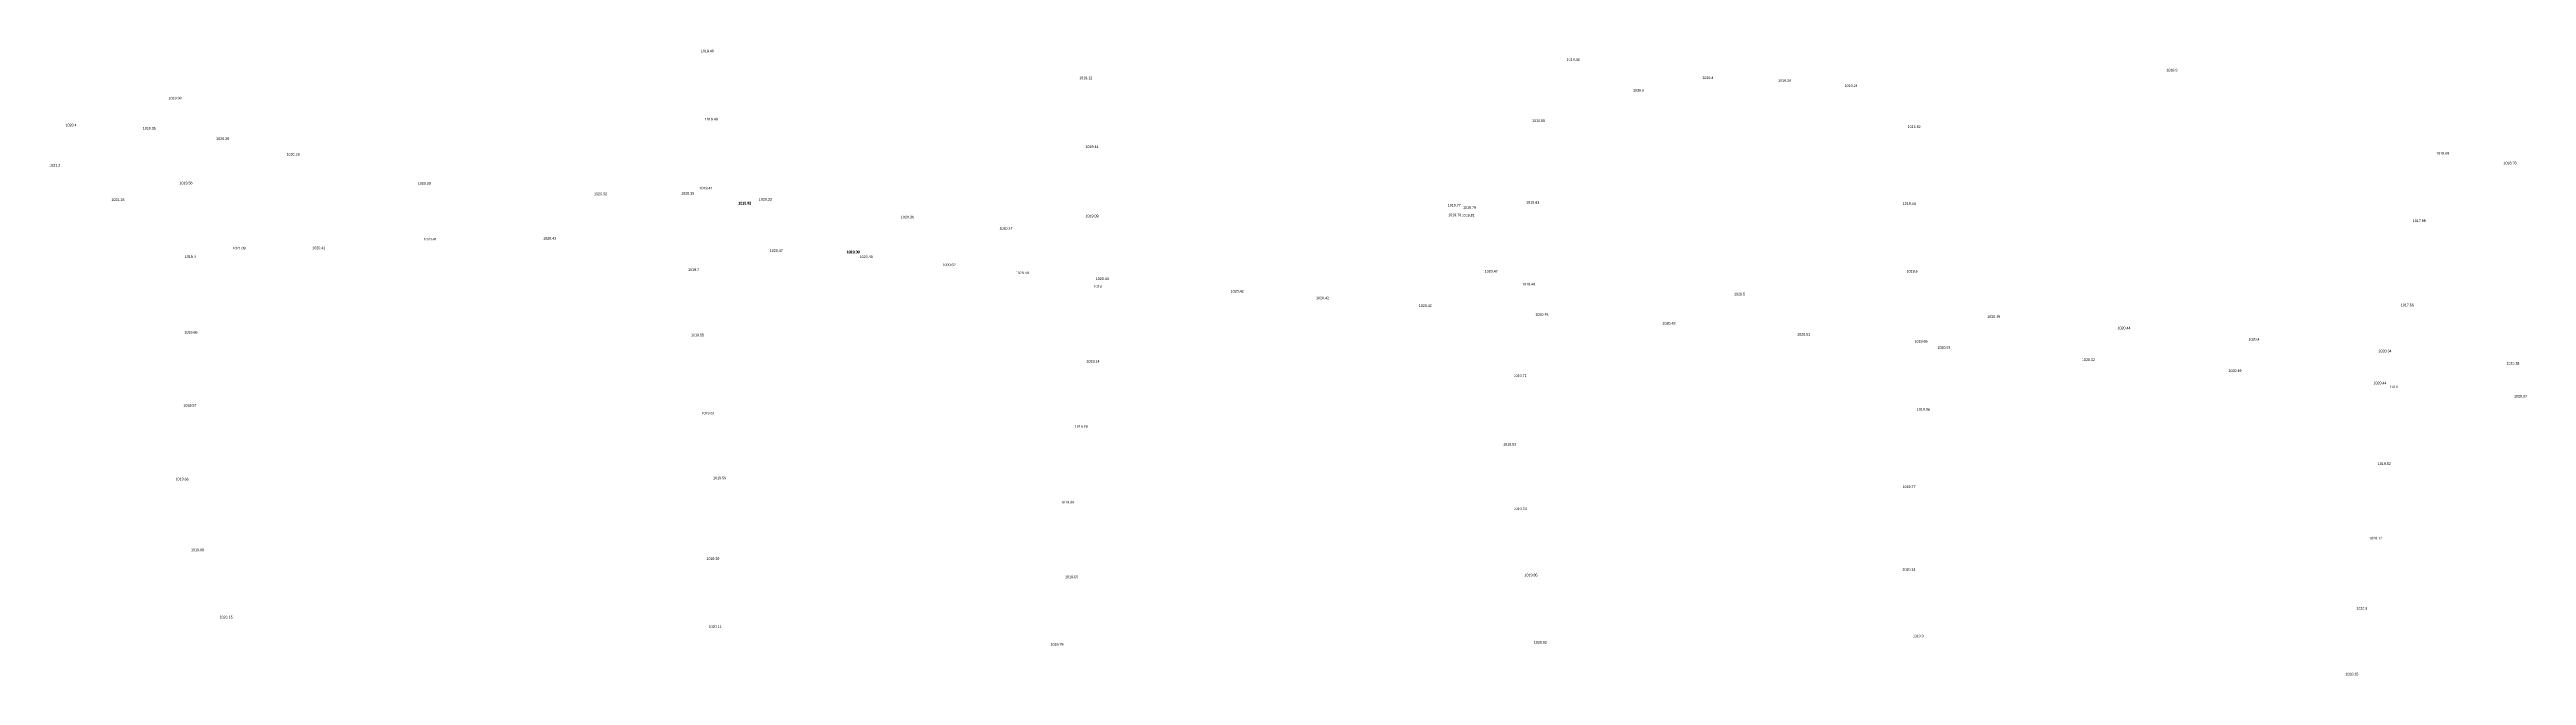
# Model space of a CAD drawing. Header units: inches. Extents: x 628884 to 629912, y 4519174 to 4520145.
# Drawn here: x 629337.7 to 629527.7, y 4519319.6 to 4519367.6 of the extents above; entities that cross this region are included whole.
import ezdxf

# ---------------------------------------------------------------- set-up
doc = ezdxf.new("R2010")
doc.units = ezdxf.units.IN
doc.header["$MEASUREMENT"] = 0

msp = doc.modelspace()

# ---------------------------------------------------------------- texts
for s, p in [('1019.46', (629387.63, 4519367.38, 1019.46)), ('1019.48', (629454.05, 4519366.72, 1019.48)), ('1019.12', (629416.66, 4519365.31, 1019.12)), ('1019.4', (629464.46, 4519365.32, 1019.4)), ('1019.39', (629470.26, 4519365.11, 1019.39)), ('1019.24', (629475.37, 4519364.71, 1019.24)), ('1018.9', (629500.06, 4519365.91, 1018.9)), ('1019.98', (629346.79, 4519363.76, 1019.98)), ('1020.6', (629459.15, 4519364.35, 1020.6)), ('1020.4', (629338.89, 4519361.7, 1020.4)), ('1020.35', (629344.81, 4519361.45, 1020.35)), ('1019.49', (629387.93, 4519362.15, 1019.49)), ('1019.55', (629451.39, 4519362.03, 1019.55)), ('1019.62', (629480.21, 4519361.57, 1019.62)), ('1020.29', (629350.44, 4519360.65, 1020.29)), ('1020.26', (629355.85, 4519359.45, 1020.26)), ('1019.44', (629417.13, 4519360.04, 1019.44)), ('1018.69', (629520.76, 4519359.54, 1018.69)), ('1021.2', (629337.64, 4519358.61, 1021.2)), ('1019.56', (629347.63, 4519357.25, 1019.56)), ('1020.29', (629365.92, 4519357.23, 1020.29)), ('1018.78', (629525.92, 4519358.79, 1018.78)), ('1021.16', (629342.41, 4519355.98, 1021.16)), ('1020.32', (629379.43, 4519356.42, 1020.32)), ('1020.35', (629386.12, 4519356.46, 1020.35)), ('1019.41', (629387.52, 4519356.86, 1019.41)), ('1019.83', (629390.49, 4519355.72, 1019.83)), ('1019.78', (629390.5, 4519355.69, 1019.78)), ('1020.33', (629392.08, 4519356.01, 1020.33)), ('1019.77', (629444.93, 4519355.55, 1019.77)), ('1019.79', (629446.1, 4519355.38, 1019.79)), ('1019.63', (629450.95, 4519355.77, 1019.63)), ('1019.64', (629479.83, 4519355.68, 1019.64)), ('1020.36', (629402.97, 4519354.64, 1020.36)), ('1020.37', (629410.53, 4519353.77, 1020.37)), ('1019.09', (629417.14, 4519354.73, 1019.09)), ('1019.78', (629444.97, 4519354.81, 1019.78)), ('1019.81', (629445.99, 4519354.78, 1019.81)), ('1017.85', (629518.96, 4519354.36, 1017.85)), ('1019.4', (629348.04, 4519351.6, 1019.4)), ('1021.09', (629351.7, 4519352.26, 1021.09)), ('1020.41', (629357.82, 4519352.28, 1020.41)), ('1020.41', (629366.36, 4519352.95, 1020.41)), ('1020.43', (629375.53, 4519353.01, 1020.43)), ('1020.47', (629392.91, 4519352.07, 1020.47)), ('1019.39', (629398.8, 4519351.97, 1019.39)), ('1019.39', (629398.83, 4519351.97, 1019.39)), ('1020.49', (629399.81, 4519351.6, 1020.49)), ('1019.7', (629386.65, 4519350.61, 1019.7)), ('1020.52', (629406.17, 4519350.98, 1020.52)), ('1020.58', (629411.8, 4519350.37, 1020.58)), ('1019', (629417.76, 4519349.32, 1019)), ('1020.44', (629417.93, 4519349.92, 1020.44)), ('1020.47', (629447.76, 4519350.49, 1020.47)), ('1019.49', (629450.64, 4519349.5, 1019.49)), ('1019.6', (629480.13, 4519350.49, 1019.6)), ('1020.42', (629428.27, 4519348.96, 1020.42)), ('1020.42', (629434.83, 4519348.45, 1020.42)), ('1020.42', (629442.7, 4519347.85, 1020.42)), ('1020.5', (629466.89, 4519348.74, 1020.5)), ('1017.86', (629518.04, 4519347.91, 1017.86)), ('1019.66', (629348.01, 4519345.81, 1019.66)), ('1019.55', (629386.87, 4519345.6, 1019.55)), ('1020.46', (629451.65, 4519347.18, 1020.46)), ('1020.48', (629461.4, 4519346.49, 1020.48)), ('1020.51', (629471.73, 4519345.66, 1020.51)), ('1020.49', (629486.31, 4519347, 1020.49)), ('1020.44', (629496.31, 4519346.14, 1020.44)), ('1019.65', (629480.74, 4519345.12, 1019.65)), ('1020.53', (629482.49, 4519344.64, 1020.53)), ('1020.52', (629493.58, 4519343.71, 1020.52)), ('1020.4', (629506.36, 4519345.28, 1020.4)), ('1020.34', (629516.33, 4519344.38, 1020.34)), ('1019.14', (629417.21, 4519343.59, 1019.14)), ('1019.71', (629449.98, 4519342.48, 1019.71)), ('1020.49', (629504.82, 4519342.87, 1020.49)), ('1020.44', (629515.95, 4519341.93, 1020.44)), ('1020.28', (629526.14, 4519343.43, 1020.28)), ('1019.57', (629347.93, 4519340.21, 1019.57)), ('1019.96', (629480.92, 4519339.9, 1019.96)), ('1019', (629517.19, 4519341.63, 1019)), ('1020.37', (629526.73, 4519340.91, 1020.37)), ('1019.61', (629387.68, 4519339.61, 1019.61)), ('1019.28', (629416.31, 4519338.59, 1019.28)), ('1019.53', (629449.18, 4519337.22, 1019.53)), ('1019.66', (629347.33, 4519334.56, 1019.66)), ('1019.59', (629388.57, 4519334.65, 1019.59)), ('1019.52', (629516.28, 4519335.74, 1019.52)), ('1019.39', (629415.26, 4519332.79, 1019.39)), ('1019.74', (629449.98, 4519332.28, 1019.74)), ('1019.77', (629479.82, 4519333.98, 1019.77)), ('1019.89', (629348.51, 4519329.13, 1019.89)), ('1019.29', (629388.05, 4519328.46, 1019.29)), ('1020.12', (629515.62, 4519330.03, 1020.12)), ('1019.65', (629415.56, 4519327.06, 1019.65)), ('1019.85', (629450.82, 4519327.2, 1019.85)), ('1020.14', (629479.81, 4519327.63, 1020.14)), ('1020.6', (629514.63, 4519324.65, 1020.6)), ('1020.15', (629350.71, 4519323.98, 1020.15)), ('1020.11', (629388.22, 4519323.26, 1020.11)), ('1019.79', (629414.45, 4519321.88, 1019.79)), ('1020.02', (629451.53, 4519322.04, 1020.02)), ('1019.9', (629480.59, 4519322.52, 1019.9)), ('1020.15', (629513.79, 4519319.61, 1020.15))]:
    msp.add_text(s, height=0.2).set_placement(p)

doc.saveas('drawing.dxf')
